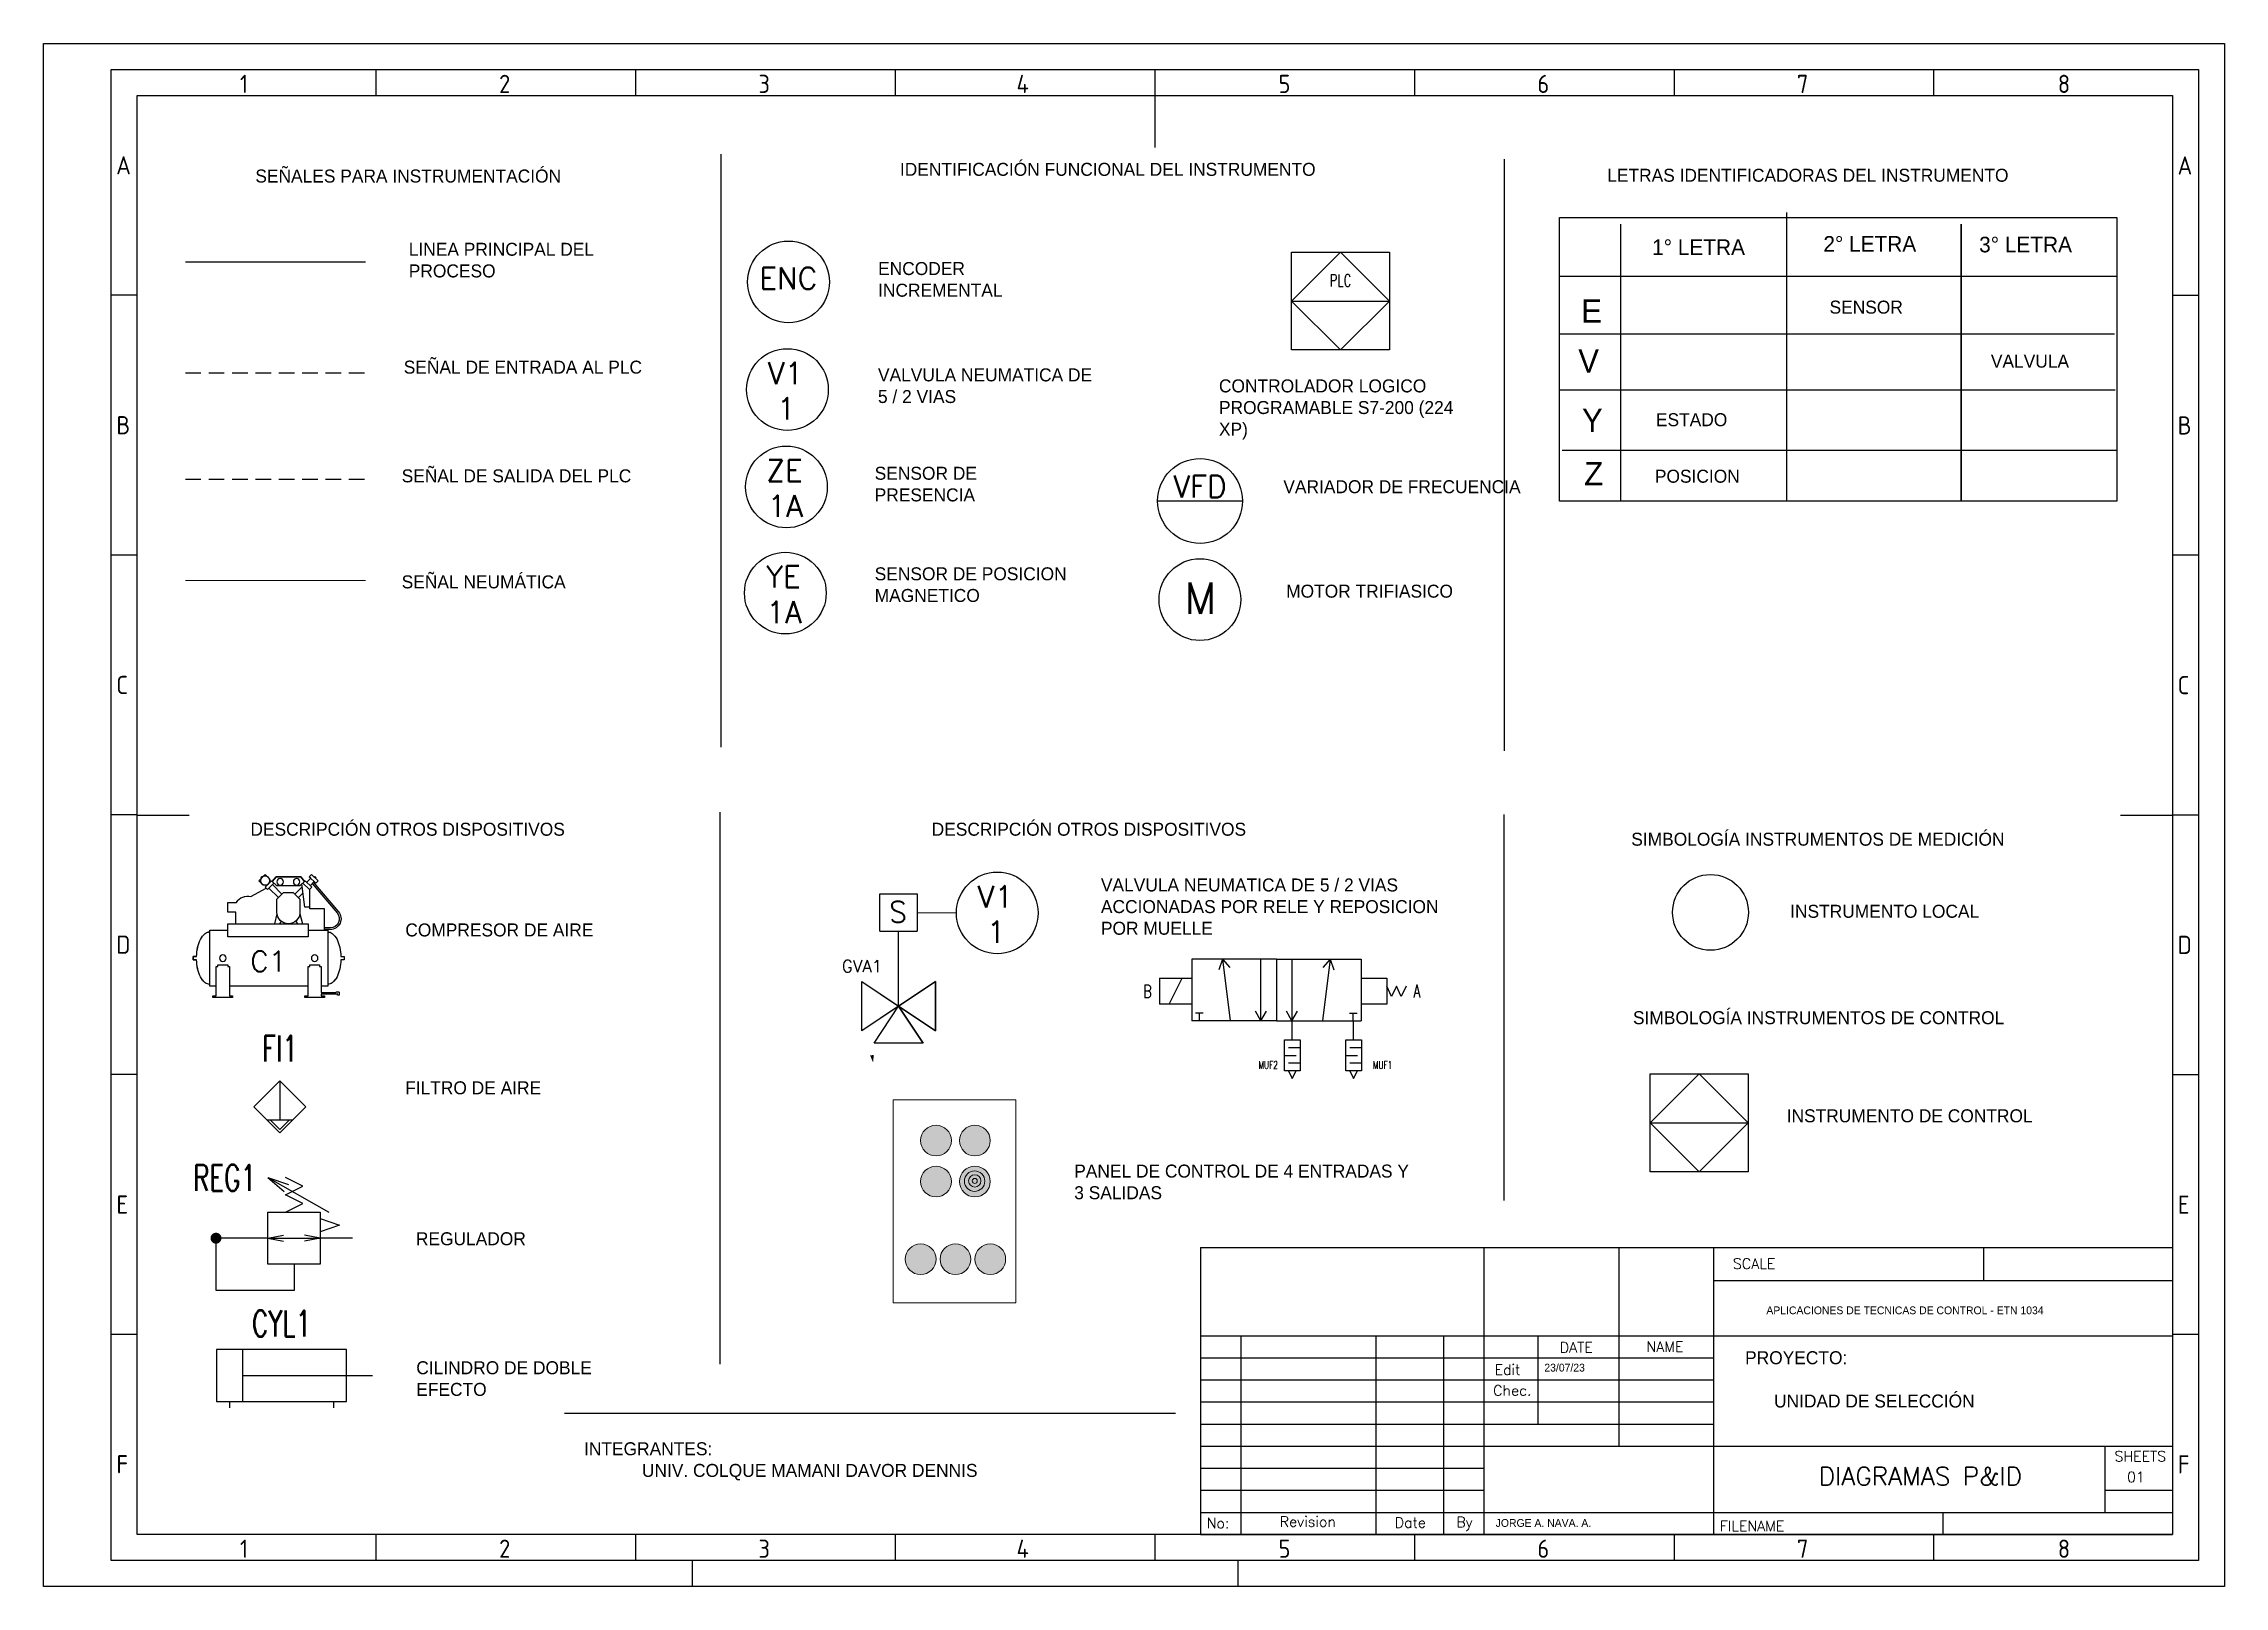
# Model space of a CAD drawing. Header units: millimetres. Extents: x 0 to 420, y 0 to 297.
import ezdxf
from ezdxf.enums import TextEntityAlignment as Align

# ---------------------------------------------------------------- set-up
doc = ezdxf.new("R2010")
doc.units = ezdxf.units.MM
doc.header["$LTSCALE"] = 6
doc.linetypes.add('DASHED', pattern=[0.75, 0.5, -0.25])
for name, color, linetype in [('025', 1, 'Continuous'), ('035', 5, 'Continuous'), ('07', 7, 'Continuous'), ('MISC', 7, 'Continuous'), ('RED_2.5mm^2', 1, 'Continuous'), ('SEÑAL ELECTRICA', 3, 'DASHED'), ('SEÑAL NEUMATICA', 5, 'Pneumatic Binary'), ('SYMS', 7, 'Continuous'), ('TAGS', 7, 'Continuous'), ('TERMS', 4, 'Continuous')]:
    doc.layers.add(name, color=color, linetype=linetype)
doc.layers.add('LINEA PRINCIPAL', color=7, linetype='Continuous', lineweight=30)
doc.layers.add('SEÑAL ELECTRICA OUT', color=1, linetype='DASHED', lineweight=0)
doc.styles.add('ISO Proportional', font='isocp.shx')
doc.styles.add('WD', font='romans.shx')
doc.linetypes.add('Pneumatic Binary', pattern='A,0.25,[130,ltypeshp.shx,S=0.1,R=-45,X=0,Y=0],0.04,[130,ltypeshp.shx,S=0.1,R=55,X=0,Y=0],0.04,[130,ltypeshp.shx,S=0.1,R=-45,X=0,Y=0],1', length=1.33)

msp = doc.modelspace()

# ---------------------------------------------------------------- texts
at = {"color": 1, "char_height": 2.5, "attachment_point": 1}
for s, insert in [('SEÑALES PARA INSTRUMENTACIÓN', (40.78, 272.76)), ('IDENTIFICACIÓN FUNCIONAL DEL INSTRUMENTO', (164.92, 274.05)), ('LETRAS IDENTIFICADORAS DEL INSTRUMENTO', (301.15, 272.91)), ('DESCRIPCIÓN OTROS DISPOSITIVOS', (39.83, 147.01)), ('DESCRIPCIÓN OTROS DISPOSITIVOS', (171.03, 147.01)), ('SIMBOLOGÍA INSTRUMENTOS DE MEDICIÓN ', (305.77, 145.09)), ('SIMBOLOGÍA INSTRUMENTOS DE CONTROL', (306.1, 110.73))]:
    msp.add_mtext_dynamic_manual_height_columns(s, width=147.8517, gutter_width=12.5, heights=[0], dxfattribs=dict(at, insert=insert))
at = {"attachment_point": 1}
for s, width, gutter_width, heights, insert, char_height in [('LINEA PRINCIPAL DEL PROCESO', 48.9518, 12.5, [0], (70.33, 258.66), 2.5), ('ENCODER INCREMENTAL', 34.1844, 12.5, [12.29], (160.72, 254.95), 2.5), ('E', 8.6865, 12.5, [0], (296.14, 247.79), 4.5), ('SENSOR', 32.8535, 12.5, [0], (343.96, 247.52), 2.5), ('SEÑAL DE ENTRADA AL PLC', 73.4568, 12.5, [0], (69.36, 235.97), 2.5), ('V', 8.6865, 12.5, [0], (295.55, 238.18), 4.5), ('VALVULA', 32.8535, 12.5, [0], (375.03, 237.12), 2.5), ('\\A1;VALVULA NEUMATICA DE 5 / 2 VIAS', 43.7312, 12.5, [9.72], (160.69, 234.48), 2.5), ('CONTROLADOR LOGICO PROGRAMABLE S7-200 (224 XP)', 49.138, 0, [13.81], (226.36, 232.36), 2.5), ('Y', 8.6865, 12.5, [0], (296.27, 226.74), 4.5), ('ESTADO', 32.8535, 12.5, [0], (310.52, 225.85), 2.5), ('SEÑAL DE SALIDA DEL PLC', 73.4568, 12.5, [0], (68.96, 215.04), 2.5), ('SENSOR DE PRESENCIA', 36.4904, 0, [8.49], (160.06, 215.54), 2.5), ('Z', 8.6865, 12.5, [0], (296.69, 216.46), 4.5), ('POSICION', 32.8535, 12.5, [0], (310.32, 214.97), 2.5), ('VARIADOR DE FRECUENCIA', 47.5145, 12.5, [0], (238.76, 212.95), 2.5), ('SEÑAL NEUMÁTICA', 52.7498, 12.5, [11.73], (68.96, 194.63), 2.5), ('SENSOR DE POSICION MAGNETICO', 47.5145, 12.5, [0], (160.06, 196.18), 2.5), ('MOTOR TRIFIASICO', 47.5145, 12.5, [0], (239.3, 192.84), 2.5), ('VALVULA NEUMATICA DE 5 / 2 VIAS ACCIONADAS POR RELE Y REPOSICION POR MUELLE', 65.7615, 12.5, [0], (203.63, 136.28), 2.5), ('INSTRUMENTO LOCAL', 41.3982, 12.5, [0], (336.37, 131.21), 2.5), ('COMPRESOR DE AIRE', 51.0099, 12.5, [10.49], (69.66, 127.62), 2.5), ('FILTRO DE AIRE', 78.9957, 12.5, [0], (69.63, 97.23), 2.5), ('INSTRUMENTO DE CONTROL', 78.9957, 12.5, [0], (335.71, 91.84), 2.5), ('PANEL DE CONTROL DE 4 ENTRADAS Y 3 SALIDAS', 65.7615, 12.5, [0], (198.49, 81.2), 2.5), ('REGULADOR ', 65.7615, 12.5, [0], (71.7, 68.17), 2.5), ('APLICACIONES DE TECNICAS DE CONTROL - ETN 1034', 71.879, 12.5, [0], (331.79, 53.89), 1.5), ('CILINDRO DE DOBLE EFECTO', 42.9317, 12.5, [8.61], (71.77, 43.34), 2.5), ('23/07/23', 13.0311, 12.5, [0], (289.03, 42.86), 1.5), ('PROYECTO:\\P\\P      UNIDAD DE SELECCIÓN', 81.7247, 12.5, [16.59], (327.69, 45.27), 2.5), ('INTEGRANTES:\\P            UNIV. COLQUE MAMANI DAVOR DENNIS', 158.606, 12.5, [21.12], (104.08, 27.74), 2.5), ('JORGE A. NAVA. A.', 27.914, 12.5, [2.3], (279.66, 12.96), 1.5)]:
    msp.add_mtext_dynamic_manual_height_columns(s, width=width, gutter_width=gutter_width, heights=heights, dxfattribs=dict(at, insert=insert, char_height=char_height))
at = {"color": 5, "char_height": 3, "attachment_point": 1}
for s, insert in [('1° LETRA', (309.79, 259.32)), ('2° LETRA', (342.77, 259.95)), ('3° LETRA', (372.77, 259.82))]:
    msp.add_mtext_dynamic_manual_height_columns(s, width=26.4939, gutter_width=12.5, heights=[0], dxfattribs=dict(at, insert=insert))

# ---------------------------------------------------------------- blocks, each defined once
blk = doc.blocks.new('IEC_border_a3')
at = {"layer": '035'}
for p, q in [((64, 292), (64, 287)), ((114, 292), (114, 287)), ((164, 292), (164, 287)), ((214, 292), (214, 287)), ((264, 292), (264, 287)), ((314, 292), (314, 287)), ((364, 292), (364, 287)), ((17.97, 248.58), (12.98, 248.58)), ((414.97, 248.54), (409.98, 248.54)), ((17.98, 198.54), (13, 198.54)), ((414.98, 198.5), (410, 198.5)), ((17.98, 148.54), (13, 148.54)), ((414.98, 148.5), (410, 148.5)), ((17.98, 98.54), (13, 98.54)), ((414.98, 98.5), (410, 98.5)), ((18, 48.5), (13.02, 48.5)), ((415, 48.46), (410.02, 48.46)), ((64, 10), (64, 5)), ((114, 10), (114, 5)), ((164, 10), (164, 5)), ((214, 10), (214, 5)), ((264, 10), (264, 5)), ((314, 10), (314, 5)), ((364, 10), (364, 5)), ((125, 0), (125, 5)), ((230, 5), (230, 0))]:
    blk.add_line(p, q, dxfattribs=at)
for points in [[(0, 297), (420, 297), (420, 0), (0, 0)], [(18, 287), (410, 287), (410, 10), (18, 10)]]:
    blk.add_lwpolyline(points, close=True, dxfattribs=at)
at = {"layer": '07'}
for p, q in [((214, 287), (214, 277)), ((18, 148.5), (28, 148.5)), ((400, 148.5), (410, 148.5))]:
    blk.add_line(p, q, dxfattribs=at)
blk.add_lwpolyline([(13, 292), (415, 292), (415, 5), (13, 5)], close=True, dxfattribs=at)
at = {"layer": '035', "style": 'ISO Proportional'}
for s, p in [('1', (37.81, 287.5)), ('2', (87.73, 287.5)), ('3', (137.68, 287.5)), ('4', (187.38, 287.5)), ('5', (237.84, 287.5)), ('6', (287.69, 287.5)), ('7', (337.67, 287.5)), ('8', (387.92, 287.5)), ('A', (13.98, 271.83)), ('A', (410.98, 271.79)), ('B', (14, 221.79)), ('B', (411, 221.75)), ('C', (14, 171.79)), ('C', (411, 171.75)), ('D', (14, 121.79)), ('D', (411, 121.75)), ('E', (14.02, 71.75)), ('E', (411.02, 71.72)), ('F', (14.02, 21.75)), ('F', (411.02, 21.72)), ('1', (37.81, 5.5)), ('2', (87.73, 5.5)), ('3', (137.68, 5.5)), ('4', (187.38, 5.5)), ('5', (237.84, 5.5)), ('6', (287.69, 5.5)), ('7', (337.67, 5.5)), ('8', (387.92, 5.5))]:
    blk.add_text(s, height=3.5, dxfattribs=at).set_placement(p)
blk = doc.blocks.new('IEC_tblock_a3')
at = {"layer": '035'}
for p, q in [((-106.6, 55.25), (-106.6, 17)), ((-36.4, 55.25), (-36.4, 48.88)), ((-88.4, 48.88), (0, 48.88)), ((-179.4, 38.25), (-179.4, 0)), ((-153.4, 38.25), (-153.4, 0)), ((-140.4, 38.25), (-140.4, 0)), ((-122.2, 38.25), (-122.2, 21.25)), ((-187.2, 34), (-88.4, 34)), ((-187.2, 29.75), (-88.4, 29.75)), ((-187.2, 25.5), (-88.4, 25.5)), ((-187.2, 21.25), (-88.4, 21.25)), ((-187.2, 17), (-132.6, 17)), ((-187.2, 12.75), (-132.6, 12.75)), ((-187.2, 8.5), (-132.6, 8.5)), ((-13, 8.5), (0, 8.5)), ((-187.2, 4.25), (0, 4.25)), ((-44.2, 4.25), (-44.2, 0))]:
    blk.add_line(p, q, dxfattribs=at)
at = {"layer": '07'}
for p, q in [((-187.2, 55.25), (-187.2, 0)), ((-187.2, 55.25), (0, 55.25)), ((-132.6, 55.25), (-132.6, 0)), ((-88.4, 55.25), (-88.4, 0)), ((0, 55.25), (0, 0)), ((-187.2, 38.25), (0, 38.25)), ((-132.6, 17), (0, 17)), ((-13, 17), (-13, 4.25)), ((-187.2, 0), (0, 0))]:
    blk.add_line(p, q, dxfattribs=at)
at = {"style": 'WD'}
for tag, p in [('SCALE', (-69.88, 51.07)), ('SH', (-8.74, 10.06)), ('FILENAME', (-68.15, 0.8))]:
    blk.add_attdef(tag, p, '', height=2, dxfattribs=at)
for tag, height, p in [('PROJDESC', 5, (-45.9, 29.2)), ('EDDATE', 2, (-114.97, 30.8)), ('EDBY', 2, (-98.02, 30.86)), ('CKDATE', 2, (-114.85, 26.58)), ('CKBY', 2, (-97.88, 26.3)), ('DWGDESC', 5, (-44.85, 19.72)), ('DWGNO', 3.5, (-48.54, 9.46))]:
    blk.add_attdef(tag, text='', height=height, dxfattribs=at).set_placement(p, align=Align.CENTER)
at = {"style": 'WD', "flags": 1}
blk.add_attdef('WD_TB', (-120.95, 11.91), '', height=2, dxfattribs=at)
at = {"layer": '025', "style": 'WD'}
for s, p in [('SCALE', (-80.57, 51.13)), ('NAME', (-97.74, 35.14)), ('No:', (-183.81, 1.19)), ('Revision', (-166.53, 1.47)), ('Date', (-146.79, 1.28)), ('By', (-136.33, 1.37))]:
    blk.add_text(s, height=2, dxfattribs=at).set_placement(p, align=Align.CENTER)
for s, p in [('DATE', (-118, 35)), ('Edit', (-130.55, 30.72)), ('Chec.', (-130.82, 26.72)), ('SHEETS', (-11.17, 14.05)), ('FILENAME', (-87.18, 0.61))]:
    blk.add_text(s, height=2, dxfattribs=at).set_placement(p)
blk = doc.blocks.new('HIN1_FIELD_MOUNT')
at = {"ltscale": 3.2258}
blk.add_circle((0, 0), 0.5, dxfattribs=at)
at = {"style": 'WD', "width": 0.7}
for tag, height, p in [('INST', 0.125, (-0.454, 0.471)), ('LOC', 0.125, (-0.454, 0.309)), ('TERM01', 0.0625, (-0.524, 0.018))]:
    blk.add_attdef(tag, text='', height=height, dxfattribs=at).set_placement(p, align=Align.RIGHT)
for tag, p, height in [('TERM04', (0.021, 0.531), 0.0625), ('X2TERM04', (0, 0.5), 0.005), ('X4TERM01', (-0.5, 0), 0.005), ('X1TERM03', (0.5, 0), 0.005), ('TERM03', (0.522, 0.018), 0.0625), ('RATING1', (0.513, -0.159), 0.125), ('DESC1', (0.513, -0.318), 0.125), ('X8TERM02', (0, -0.5), 0.005), ('TERM02', (0.023, -0.581), 0.0625), ('DESC2', (0.513, -0.508), 0.125), ('WDTAGALT', (0.513, -0.863), 0.125), ('DESC3', (0.513, -0.688), 0.125)]:
    blk.add_attdef(tag, p, '', height=height, dxfattribs=at)
for tag, p in [('TAG1_PART1', (0, 0.147)), ('TAG1_PART2', (0, -0.26))]:
    blk.add_attdef(tag, text='', height=0.125, dxfattribs=at).set_placement(p, align=Align.CENTER)
blk.add_attdef('XREF', text='', height=0.0625, rotation=0.0625, dxfattribs=at).set_placement((0.546, 0.412), align=Align.TOP_CENTER)
at = {"style": 'WD', "width": 0.7, "flags": 1}
for tag, p in [('WDTYPE', (-0.535, -0.17)), ('CAT', (-0.546, -0.253)), ('FAMILY', (-0.537, -0.223)), ('MFG', (-0.544, -0.28)), ('ASSYCODE', (-0.525, -0.306))]:
    blk.add_attdef(tag, text='', height=0.01, dxfattribs=at).set_placement(p, align=Align.CENTER)
blk = doc.blocks.new('HIN1_INFRONT_MAIN_PLC')
for p, q in [((-0.5, -0.5), (-0.5, 0.5)), ((-0.5, 0.5), (0.5, 0.5)), ((0.5, 0.5), (0.5, -0.5)), ((0.5, -0.5), (-0.5, -0.5))]:
    blk.add_line(p, q)
at = {"ltscale": 0.127}
blk.add_line((-0.5, 0), (0.5, 0), dxfattribs=at)
at = {"ltscale": 25.4, "flags": 128}
blk.add_lwpolyline([(0, 0.5), (-0.5, 0), (0, -0.5), (0.5, 0)], close=True, dxfattribs=at)
at = {"ltscale": 3.2258, "flags": 128}
blk.add_lwpolyline([(0, 0.5), (-0.5, 0), (0, -0.5), (0.5, 0)], close=True, dxfattribs=at)
blk.add_lwpolyline([(0, 0.5), (-0.5, 0), (0, -0.5), (0.5, 0)], close=True, dxfattribs=at)
at = {"style": 'WD', "width": 0.7}
for tag, height, p in [('INST', 0.125, (-0.582, 0.416)), ('LOC', 0.125, (-0.582, 0.254)), ('TERM01', 0.0625, (-0.524, 0.018))]:
    blk.add_attdef(tag, text='', height=height, dxfattribs=at).set_placement(p, align=Align.RIGHT)
for tag, p, height in [('X2TERM04', (0, 0.5), 0.005), ('TERM04', (0.021, 0.531), 0.0625), ('X4TERM01', (-0.5, 0), 0.005), ('X1TERM03', (0.5, 0), 0.005), ('TERM03', (0.522, 0.018), 0.0625), ('RATING1', (0.548, -0.168), 0.125), ('DESC1', (0.548, -0.327), 0.125), ('DESC2', (0.548, -0.517), 0.125), ('X8TERM02', (0, -0.5), 0.005), ('TERM02', (0.023, -0.581), 0.0625), ('DESC3', (0.548, -0.697), 0.125), ('WDTAGALT', (0.548, -0.872), 0.125)]:
    blk.add_attdef(tag, p, '', height=height, dxfattribs=at)
for tag, p in [('TAG1_PART1', (0, 0.147)), ('TAG1_PART2', (0, -0.26))]:
    blk.add_attdef(tag, text='', height=0.125, dxfattribs=at).set_placement(p, align=Align.CENTER)
blk.add_attdef('XREF', text='', height=0.0625, rotation=0.0625, dxfattribs=at).set_placement((0.63, 0.377), align=Align.TOP_CENTER)
at = {"style": 'WD', "width": 0.7, "flags": 1}
for tag, p in [('WDTYPE', (-0.577, -0.17)), ('FAMILY', (-0.579, -0.223)), ('CAT', (-0.587, -0.253)), ('MFG', (-0.586, -0.28)), ('ASSYCODE', (-0.566, -0.306))]:
    blk.add_attdef(tag, text='', height=0.01, dxfattribs=at).set_placement(p, align=Align.CENTER)
blk = doc.blocks.new('VC1_AIR_COMPRESSOR')
at = {"ltscale": 3.2258}
for p, q in [((0.532, -0.313), (-0.531, -0.313)), ((-0.531, -0.313), (-0.531, -0.656)), ((-0.031, -0.063), (-0.031, 0)), ((-0.031, 0), (0.032, 0)), ((0.032, 0), (0.032, -0.063)), ((0.532, -0.438), (0.532, -0.313)), ((0.751, -0.375), (0.719, -0.375)), ((0.719, -0.375), (0.719, -0.438)), ((0.751, -0.75), (0.751, -0.375)), ((-0.874, -0.656), (-1.062, -0.656)), ((-1.062, -0.656), (-1.062, -0.822)), ((-0.874, -0.813), (-0.874, -0.656)), ((-0.656, -0.813), (-0.874, -0.813)), ((-0.406, -0.656), (-0.656, -0.656)), ((-0.656, -0.656), (-0.656, -2.188)), ((-0.406, -2.188), (-0.406, -0.656)), ((0.157, -0.469), (0.126, -0.469)), ((0.126, -0.469), (0.126, -0.656)), ((0.126, -0.656), (0.157, -0.656)), ((0.719, -0.438), (0.157, -0.438)), ((0.157, -0.438), (0.157, -0.469)), ((0.157, -0.656), (0.157, -0.688)), ((0.157, -0.688), (0.719, -0.688)), ((0.532, -2.188), (0.532, -0.688)), ((0.719, -0.688), (0.719, -0.75)), ((0.719, -0.75), (0.751, -0.75)), ((-1.172, -1.098), (-1.333, -1.388)), ((-1.553, -1.328), (-1.596, -1.371)), ((-1.596, -1.371), (-1.551, -1.415)), ((-1.534, -1.287), (-1.556, -1.309)), ((-1.556, -1.309), (-1.545, -1.32)), ((-1.551, -1.415), (-1.55, -1.414)), ((-1.546, -1.578), (-1.46, -1.506)), ((-1.546, -2.047), (-1.546, -1.578)), ((-1.523, -1.298), (-1.534, -1.287)), ((-1.473, -1.248), (-1.516, -1.291)), ((-1.474, -1.492), (-1.351, -1.369)), ((-1.374, -1.592), (-1.474, -1.492)), ((-1.428, -1.292), (-1.473, -1.248)), ((-1.446, -1.464), (-1.455, -1.454)), ((-1.43, -1.293), (-1.428, -1.292)), ((-1.307, -1.413), (-1.43, -1.536)), ((-1.22, -1.689), (-1.402, -1.508)), ((-1.379, -1.397), (-1.389, -1.388)), ((-1.374, -2.033), (-1.374, -1.592)), ((-1.351, -1.369), (-1.307, -1.413)), ((-1.154, -1.623), (-1.335, -1.442)), ((-1.124, -1.594), (-1.249, -1.719)), ((-0.874, -1.594), (-1.124, -1.594)), ((-0.843, -1.594), (-0.656, -1.547)), ((-0.703, -1.672), (-0.656, -1.641)), ((-1.46, -2.119), (-1.546, -2.047)), ((-1.474, -2.133), (-1.374, -2.033)), ((-0.968, -2.125), (-1.412, -2.071)), ((-1.22, -1.936), (-1.361, -2.077)), ((-1.249, -1.719), (-1.249, -1.906)), ((-1.249, -1.906), (-1.124, -2.031)), ((-1.154, -2.002), (-1.243, -2.091)), ((-1.124, -2.031), (-0.874, -2.031)), ((-0.843, -2.031), (-0.656, -2.078)), ((-0.703, -1.953), (-0.656, -1.984)), ((-1.596, -2.255), (-1.551, -2.21)), ((-1.473, -2.377), (-1.596, -2.255)), ((-1.556, -2.316), (-1.545, -2.305)), ((-1.534, -2.338), (-1.556, -2.316)), ((-1.551, -2.21), (-1.428, -2.333)), ((-1.523, -2.327), (-1.534, -2.338)), ((-1.446, -2.161), (-1.523, -2.239)), ((-1.351, -2.256), (-1.474, -2.133)), ((-1.428, -2.333), (-1.473, -2.377)), ((-1.379, -2.228), (-1.457, -2.305)), ((-1.442, -2.29), (-0.883, -2.766)), ((-1.43, -2.089), (-1.307, -2.212)), ((-1.42, -2.268), (-0.862, -2.742)), ((-1.307, -2.212), (-1.351, -2.256)), ((-1.307, -2.212), (-0.968, -2.212)), ((-0.968, -2.219), (-0.968, -2.125)), ((-0.937, -2.219), (-0.968, -2.219)), ((-0.937, -2.5), (-0.937, -2.219)), ((-0.656, -2.188), (-0.406, -2.188)), ((-0.531, -2.188), (-0.531, -2.563)), ((0.157, -2.219), (0.126, -2.219)), ((0.126, -2.219), (0.126, -2.406)), ((0.126, -2.406), (0.157, -2.406)), ((0.719, -2.188), (0.157, -2.188)), ((0.157, -2.188), (0.157, -2.219)), ((0.157, -2.406), (0.157, -2.438)), ((0.157, -2.438), (0.657, -2.438)), ((0.532, -2.563), (0.532, -2.438)), ((0.657, -2.438), (0.657, -2.719)), ((0.688, -2.734), (0.688, -2.438)), ((0.688, -2.438), (0.719, -2.438)), ((0.751, -2.125), (0.719, -2.125)), ((0.719, -2.125), (0.719, -2.188)), ((0.719, -2.438), (0.719, -2.5)), ((-0.531, -2.5), (-0.937, -2.5)), ((-0.575, -2.609), (-0.575, -2.5)), ((-0.544, -2.609), (-0.544, -2.5)), ((-0.531, -2.563), (0.532, -2.563)), ((-0.031, -2.812), (-0.031, -2.875)), ((-0.031, -2.875), (0.032, -2.875)), ((0.032, -2.875), (0.032, -2.812)), ((0.657, -2.781), (0.704, -2.781)), ((0.672, -2.75), (0.688, -2.734)), ((0.704, -2.75), (0.672, -2.75)), ((0.704, -2.781), (0.704, -2.75)), ((0.719, -2.5), (0.751, -2.5))]:
    blk.add_line(p, q, dxfattribs=at)
at = {"ltscale": 25.4, "flags": 128}
blk.add_lwpolyline([(-0.202, -0.083, 0.064948), (-0.353, -0.136, 0.104203), (-0.469, -0.228, 0.174705), (-0.499, -0.313), (-0.531, -0.313), (-0.531, -0.656), (-0.656, -0.656), (-0.656, -0.813), (-0.874, -0.813), (-0.874, -0.656), (-1.062, -0.656), (-1.062, -0.822, 0.339438), (-1.172, -1.098), (-1.333, -1.388), (-1.351, -1.369), (-1.379, -1.397), (-1.389, -1.388, 0.324447), (-1.43, -1.293), (-1.428, -1.292), (-1.473, -1.248), (-1.523, -1.298), (-1.534, -1.287), (-1.556, -1.309), (-1.545, -1.32), (-1.596, -1.371), (-1.551, -1.415), (-1.55, -1.414, 0.324447), (-1.455, -1.454), (-1.446, -1.464), (-1.474, -1.492), (-1.46, -1.506), (-1.546, -1.578), (-1.546, -2.047), (-1.46, -2.119), (-1.474, -2.133), (-1.446, -2.161), (-1.523, -2.239), (-1.551, -2.21), (-1.596, -2.255), (-1.545, -2.305), (-1.556, -2.316), (-1.534, -2.338), (-1.523, -2.327), (-1.473, -2.377), (-1.428, -2.333), (-1.457, -2.305), (-1.442, -2.29), (-0.883, -2.766, 0.639378), (-0.544, -2.609), (-0.544, -2.5), (-0.531, -2.5), (-0.531, -2.563), (-0.499, -2.563, 0.174705), (-0.469, -2.647, 0.104203), (-0.353, -2.739, 0.064948), (-0.202, -2.792, 0.043245), (-0.031, -2.812), (-0.031, -2.875), (0.032, -2.875), (0.032, -2.812, 0.043245), (0.203, -2.792, 0.064948), (0.354, -2.739, 0.104203), (0.47, -2.647, 0.174705), (0.501, -2.563), (0.532, -2.563), (0.532, -2.438), (0.657, -2.438), (0.657, -2.719, 0.168649), (0.651, -2.721, 0.105215), (0.645, -2.728, 0.067398), (0.642, -2.737, 0.053549), (0.64, -2.75, 0.053549), (0.642, -2.763, 0.067398), (0.645, -2.772, 0.105215), (0.651, -2.779, 0.168649), (0.657, -2.781), (0.704, -2.781), (0.704, -2.75), (0.672, -2.75), (0.688, -2.734), (0.688, -2.438), (0.719, -2.438), (0.719, -2.5), (0.751, -2.5), (0.751, -2.125), (0.719, -2.125), (0.719, -2.188), (0.532, -2.188), (0.532, -0.688), (0.719, -0.688), (0.719, -0.75), (0.751, -0.75), (0.751, -0.375), (0.719, -0.375), (0.719, -0.438), (0.532, -0.438), (0.532, -0.313), (0.501, -0.313, 0.174705), (0.47, -0.228, 0.104203), (0.354, -0.136, 0.064948), (0.203, -0.083, 0.043245), (0.032, -0.063), (0.032, 0), (-0.031, 0), (-0.031, -0.063, 0.043245)], format="xyb", close=True, dxfattribs=at)
at = {"ltscale": 3.2258}
for centre, radius in [((0.001, -0.563), 0.0625), ((-1.475, -1.368), 0.0879), ((-1.453, -1.656), 0.0625), ((-1.453, -1.969), 0.0625), ((0.001, -2.313), 0.0625)]:
    blk.add_circle(centre, radius, dxfattribs=at)
for centre, radius, start, end in [((-0.367, -0.313), 0.133, 140.3607, 180), ((-0.192, -0.457), 0.359, 116.5651, 140.3607), ((-0.076, -0.69), 0.619, 101.7009, 116.5651), ((0.001, -1.06), 0.997, 91.796, 101.7009), ((0.001, -1.06), 0.997, 78.2991, 88.204), ((0.077, -0.69), 0.619, 63.4349, 78.2991), ((0.194, -0.457), 0.359, 39.6393, 63.4349), ((0.368, -0.313), 0.133, 0, 39.6393), ((-0.937, -1.031), 0.244, 120.807, 195.8036), ((-0.874, -1.813), 0.219, 270, 90), ((-0.749, -2.609), 0.206, 229.6241, 0), ((-0.749, -2.609), 0.174, 229.6241, 360), ((-0.367, -2.563), 0.133, 180, 219.6393), ((-0.192, -2.418), 0.359, 219.6393, 243.4349), ((-0.076, -2.185), 0.619, 243.4349, 258.2991), ((0.001, -1.815), 0.997, 258.2991, 268.204), ((0.001, -1.815), 0.997, 271.796, 281.7009), ((0.077, -2.185), 0.619, 281.7009, 296.5651), ((0.194, -2.418), 0.359, 296.5651, 320.3607), ((0.368, -2.563), 0.133, 320.3607, 0), ((0.7, -2.75), 0.0594, 167.7393, 180), ((0.7, -2.75), 0.0594, 180, 192.2607), ((0.679, -2.745), 0.0376, 152.3162, 167.7393), ((0.679, -2.755), 0.0376, 192.2607, 207.6838), ((0.665, -2.738), 0.0225, 128.2912, 152.3162), ((0.665, -2.762), 0.0225, 207.6838, 231.7088), ((0.657, -2.728), 0.00906, 90, 128.2912), ((0.657, -2.772), 0.00906, 231.7088, 270)]:
    blk.add_arc(centre, radius, start, end, dxfattribs=at)
at = {"style": 'WD'}
for tag, p, height in [('X2TERM02', (0, 0), 0.005), ('TERM02', (0.005, 0.003), 0.0625), ('RATING1', (0.639, -1.128), 0.125), ('DESC1', (0.639, -1.344), 0.125), ('DESC2', (0.639, -1.528), 0.125), ('DESC3', (0.639, -1.718), 0.125), ('WDTAGALT', (0.657, -1.903), 0.125), ('X8TERM01', (0.001, -2.875), 0.005), ('TERM01', (0.006, -2.946), 0.0625)]:
    blk.add_attdef(tag, p, '', height=height, dxfattribs=at)
blk.add_attdef('XREF', (0.599, -0.224), '', height=0.0625, rotation=0.0625, dxfattribs=at)
for tag, p in [('INST', (0.078, -1.3)), ('TAG1', (0.072, -1.67)), ('LOC', (0.054, -1.461))]:
    blk.add_attdef(tag, text='', height=0.125, dxfattribs=at).set_placement(p, align=Align.CENTER)
at = {"style": 'WD', "flags": 1}
for tag, p in [('FAMILY', (0.396, -2.039)), ('CAT', (0.393, -2.07)), ('WDTYPE', (0.262, -2.143)), ('MFG', (0.395, -2.106)), ('ASSYCODE', (0.423, -2.141))]:
    blk.add_attdef(tag, text='', height=0.01, dxfattribs=at).set_placement(p, align=Align.CENTER)
blk = doc.blocks.new('HFL1_AIR_FILT')
for p, q in [((0.125, 0.125), (0, 0)), ((0.25, 0), (0.125, 0.125)), ((0, 0), (0.125, -0.125)), ((0.062, -0.063), (0.188, -0.063)), ((0.078, -0.063), (0.125, -0.109)), ((0.125, -0.125), (0.25, 0)), ((0.125, -0.109), (0.172, -0.063))]:
    blk.add_line(p, q)
at = {"linetype": 'DASHED'}
blk.add_line((0.125, 0.125), (0.125, -0.063), dxfattribs=at)
at = {"style": 'WD', "width": 0.7}
for tag, p in [('INST', (0.119, 0.531)), ('LOC', (0.119, 0.375)), ('TAG1', (0.125, 0.219)), ('DESC1', (0.125, -0.312)), ('DESC2', (0.14, -0.469)), ('DESC3', (0.14, -0.625)), ('WDTAGALT', (0.14, -0.781))]:
    blk.add_attdef(tag, text='', height=0.125, dxfattribs=at).set_placement(p, align=Align.CENTER)
blk.add_attdef('TERM01', text='', height=0.0625, dxfattribs=at).set_placement((0, 0.031), align=Align.RIGHT)
at = {"style": 'WD'}
for tag, p, height, flags in [('X4TERM01', (0, 0), 0.005, 1), ('WDTYPE', (0.062, 0.062), 0.01, 1), ('WDBLKNAM', (0.124, 0.062), 0.01, 9), ('FAMILY', (0.125, 0.031), 0.01, 9), ('X1TERM02', (0.25, 0), 0.005, 1)]:
    blk.add_attdef(tag, p, '', height=height, dxfattribs=dict(at, flags=flags))
at = {"style": 'WD', "width": 0.7}
for tag, p, height in [('TERM02', (0.25, 0.031), 0.0625), ('RATING1', (0.281, -0.156), 0.125)]:
    blk.add_attdef(tag, p, '', height=height, dxfattribs=at)
at = {"style": 'WD'}
blk.add_attdef('XREF', text='', height=0.0625, dxfattribs=at).set_placement((0, -0.125), align=Align.RIGHT)
at = {"linetype": 'Continuous', "style": 'WD', "flags": 9}
for tag, p in [('ASSYCODE', (0.15, -0.05)), ('MFG', (0.148, -0.032)), ('CAT', (0.15, -0.013))]:
    blk.add_attdef(tag, text='', height=0.01, dxfattribs=at).set_placement(p, align=Align.CENTER)
blk = doc.blocks.new('HVL1_AIR_PRESS_REG')
for p, q in [((0.239, 0.251), (0.323, 0.292)), ((0.323, 0.209), (0.239, 0.251)), ((0.407, 0.292), (0.308, 0.259)), ((0.407, 0.292), (0.328, 0.224)), ((0.407, 0.125), (0.156, 0.125)), ((0.156, 0.125), (0.156, -0.125)), ((0.239, 0.167), (0.323, 0.209)), ((0.323, 0.125), (0.239, 0.167)), ((0.407, -0.125), (0.407, 0.125)), ((0, 0), (0.167, 0)), ((0.156, 0.094), (0.062, 0.062)), ((0.062, 0.062), (0.156, 0.031)), ((0.156, 0.102), (0.156, 0.018)), ((0.156, 0), (0.231, 0.015)), ((0.156, 0), (0.231, -0.015)), ((0.407, 0), (0.332, 0.015)), ((0.407, 0), (0.332, -0.015)), ((0.406, 0), (0.657, 0)), ((0.156, -0.125), (0.407, -0.125))]:
    blk.add_line(p, q)
at = {"linetype": 'DASHED'}
for p, q in [((0.657, -0.251), (0.657, 0)), ((0.281, -0.125), (0.281, -0.251)), ((0.281, -0.251), (0.657, -0.251))]:
    blk.add_line(p, q, dxfattribs=at)
for points in [[(0.407, 0.292), (0.114, 0.125), (0.114, 0.125)], [(0.407, 0), (0.156, 0), (0.156, 0)]]:
    blk.add_lwpolyline(points)
at = {"const_width": 0.0267}
blk.add_lwpolyline([(0.644, 0, 1), (0.67, 0, 1)], format="xyb", close=True, dxfattribs=at)
at = {"style": 'WD', "width": 0.7}
for tag, p, height in [('DESC1', (0.5, 0.656), 0.125), ('DESC2', (0.5, 0.5), 0.125), ('DESC3', (0.5, 0.344), 0.125), ('WDTAGALT', (0.5, 0.188), 0.125), ('TERM02', (0.656, 0.031), 0.0625)]:
    blk.add_attdef(tag, p, '', height=height, dxfattribs=at)
for tag, height, p in [('INST', 0.125, (0.094, 0.531)), ('LOC', 0.125, (0.094, 0.375)), ('TAG1', 0.125, (0.094, 0.219)), ('TERM01', 0.0625, (0.031, 0.031)), ('RATING1', 0.125, (0.156, -0.312))]:
    blk.add_attdef(tag, text='', height=height, dxfattribs=at).set_placement(p, align=Align.RIGHT)
at = {"style": 'WD'}
for tag, p, height, flags in [('X4TERM01', (0, 0), 0.005, 1), ('WDTYPE', (0.062, 0.062), 0.01, 1), ('X1TERM02', (0.668, 0), 0.005, 1), ('WDBLKNAM', (0.499, -0.063), 0.01, 9), ('FAMILY', (0.5, -0.094), 0.01, 9)]:
    blk.add_attdef(tag, p, '', height=height, dxfattribs=dict(at, flags=flags))
at = {"linetype": 'Continuous', "style": 'WD', "flags": 9}
for tag, p in [('ASSYCODE', (0.5, -0.188)), ('CAT', (0.5, -0.125)), ('MFG', (0.5, -0.156))]:
    blk.add_attdef(tag, p, '', height=0.01, dxfattribs=at)
at = {"style": 'WD'}
blk.add_attdef('XREF', (0.719, -0.188), '', height=0.0625, dxfattribs=at)
blk = doc.blocks.new('VGVA1_3WAY_VALVE1')
at = {"ltscale": 3.2258}
for p, q in [((-0.25, 0.375), (0.25, -0.375)), ((-0.25, -0.375), (0.25, 0.375)), ((0.25, 0.375), (-0.25, 0.375)), ((0.375, 0.25), (0, 0)), ((0.375, 0.25), (0.375, -0.25)), ((0.375, -0.25), (0, 0)), ((0.25, -0.375), (-0.25, -0.375))]:
    blk.add_line(p, q, dxfattribs=at)
at = {"ltscale": 25.4, "flags": 128}
for points in [[(0.25, 0.375), (0, 0), (-0.25, 0.375)], [(0, 0), (0.375, 0.25), (0.375, -0.25)], [(-0.25, -0.375), (0, 0), (0.25, -0.375)]]:
    blk.add_lwpolyline(points, close=True, dxfattribs=at)
at = {"style": 'WD', "flags": 1}
for tag, p in [('INST', (-0.349, 0.777)), ('LOC', (-0.349, 0.581)), ('TAG1', (-0.349, 0.375))]:
    blk.add_attdef(tag, text='', height=0.125, dxfattribs=at).set_placement(p, align=Align.RIGHT)
at = {"style": 'WD'}
for tag, p, height in [('TERM04', (0.02, 0.388), 0.0625), ('X2TERM04', (0, 0.375), 0.005), ('X4TERM03', (0, 0), 0.005), ('X1TERM02', (0.375, 0), 0.005), ('TERM02', (0.406, 0.036), 0.0625), ('RATING1', (0.395, -0.159), 0.125), ('X8TERM01', (0, -0.375), 0.005), ('TERM01', (0.029, -0.455), 0.0625), ('DESC1', (0.395, -0.375), 0.125), ('DESC2', (0.395, -0.559), 0.125), ('DESC3', (0.395, -0.749), 0.125), ('WDTAGALT', (0.395, -0.935), 0.125)]:
    blk.add_attdef(tag, p, '', height=height, dxfattribs=at)
blk.add_attdef('XREF', text='', height=0.0625, rotation=0.0625, dxfattribs=at).set_placement((0.507, 0.365), align=Align.TOP_CENTER)
blk.add_attdef('TERM03', text='', height=0.0625, dxfattribs=at).set_placement((-0.085, 0.02), align=Align.RIGHT)
at = {"style": 'WD', "flags": 1}
for tag, p in [('FAMILY', (-0.284, -0.163)), ('WDTYPE', (-0.277, -0.103)), ('CAT', (-0.284, -0.207)), ('MFG', (-0.283, -0.238)), ('ASSYCODE', (-0.254, -0.268))]:
    blk.add_attdef(tag, text='', height=0.01, dxfattribs=at).set_placement(p, align=Align.CENTER)
blk = doc.blocks.new('VAC1_SOLENOID')
for p, q in [((-0.75, -0.125), (-0.75, 0.125)), ((-0.75, 0.125), (-0.5, 0.125)), ((-0.5, -0.125), (-0.5, 0.125)), ((-0.5, -0.125), (-0.75, -0.125))]:
    blk.add_line(p, q)
at = {"ltscale": 3.2258}
blk.add_line((0, 0), (-0.5, 0), dxfattribs=at)
at = {"style": 'WD'}
for tag, height, p in [('INST', 0.125, (-0.84, 0.553)), ('LOC', 0.125, (-0.835, 0.368)), ('TAG1', 0.125, (-0.835, 0.17)), ('TERM03', 0.0625, (-0.769, 0.009))]:
    blk.add_attdef(tag, text='', height=height, dxfattribs=at).set_placement(p, align=Align.RIGHT)
for tag, p, height in [('TERM02', (-0.628, 0.134), 0.0625), ('X4TERM03', (-0.75, 0), 0.005), ('X2TERM02', (-0.625, 0.125), 0.005), ('X8TERM01', (-0.625, -0.125), 0.005), ('TERM01', (-0.624, -0.201), 0.0625), ('DESC1', (-0.431, -0.209), 0.125), ('DESC2', (-0.431, -0.393), 0.125), ('DESC3', (-0.431, -0.583), 0.125), ('RATING1', (-0.431, -0.761), 0.125), ('WDTAGALT', (-0.421, -0.949), 0.125)]:
    blk.add_attdef(tag, p, '', height=height, dxfattribs=at)
blk.add_attdef('XREF', text='', height=0.0625, rotation=0.0625, dxfattribs=at).set_placement((-0.999, 0.095), align=Align.TOP_CENTER)
blk.add_attdef('TEXT', text='', height=0.0625, dxfattribs=at).set_placement((-0.624, -0.004), align=Align.MIDDLE_CENTER)
at = {"style": 'WD', "flags": 1}
for tag, p in [('WDTYPE', (-0.828, -0.053)), ('FAMILY', (-0.831, -0.09)), ('CAT', (-0.831, -0.134)), ('MFG', (-0.829, -0.166)), ('ASSYCODE', (-0.801, -0.195))]:
    blk.add_attdef(tag, text='', height=0.01, dxfattribs=at).set_placement(p, align=Align.CENTER)
blk = doc.blocks.new('VCY1_CYL_RETRACT')
for p, q in [((0.563, 0.281), (-0.063, 0.281)), ((-0.063, 0.281), (-0.063, 0.031)), ((0.062, 0.281), (0.062, 0.031)), ((0.563, 0.031), (0.563, 0.281)), ((0.062, 0.156), (0.688, 0.156)), ((-0.063, 0.031), (0.563, 0.031)), ((0, 0.031), (0, 0)), ((0.5, 0.031), (0.5, 0))]:
    blk.add_line(p, q)
at = {"style": 'WD', "width": 0.7}
for tag, p in [('INST', (0.25, 0.656)), ('LOC', (0.25, 0.5)), ('TAG1', (0.25, 0.344))]:
    blk.add_attdef(tag, text='', height=0.125, dxfattribs=at).set_placement(p, align=Align.CENTER)
for tag, p in [('DESC1', (-0.125, 0.156)), ('DESC2', (-0.125, 0)), ('DESC3', (-0.125, -0.156)), ('WDTAGALT', (-0.125, -0.312))]:
    blk.add_attdef(tag, text='', height=0.125, dxfattribs=at).set_placement(p, align=Align.RIGHT)
at = {"style": 'WD'}
for tag, p, height, flags in [('WDBLKNAM', (0.343, 0.281), 0.01, 9), ('FAMILY', (0.35, 0.268), 0.01, 9), ('X8TERM01', (0, 0), 0.005, 1), ('WDTYPE', (0.062, 0.062), 0.01, 1), ('X8TERM02', (0.5, 0), 0.005, 1)]:
    blk.add_attdef(tag, p, '', height=height, dxfattribs=dict(at, flags=flags))
at = {"linetype": 'Continuous', "style": 'WD', "flags": 9}
for tag, p in [('MFG', (0.373, 0.205)), ('CAT', (0.375, 0.224)), ('ASSYCODE', (0.375, 0.188))]:
    blk.add_attdef(tag, text='', height=0.01, dxfattribs=at).set_placement(p, align=Align.CENTER)
at = {"style": 'WD'}
blk.add_attdef('XREF', (0.656, 0.219), '', height=0.0625, dxfattribs=at)
at = {"style": 'WD', "width": 0.7}
for tag, p, height in [('RATING1', (0.688, 0), 0.125), ('TERM01', (0.031, -0.094), 0.0625), ('TERM02', (0.531, -0.094), 0.0625)]:
    blk.add_attdef(tag, p, '', height=height, dxfattribs=at)
blk = doc.blocks.new('HIN1_INFRONT_MAIN')
at = {"ltscale": 0.127}
blk.add_line((-0.5, 0), (0.5, 0), dxfattribs=at)
at = {"ltscale": 3.2258}
blk.add_circle((0, 0), 0.5, dxfattribs=at)
at = {"style": 'WD', "width": 0.7}
for tag, height, p in [('INST', 0.125, (-0.481, 0.455)), ('LOC', 0.125, (-0.481, 0.293)), ('TERM01', 0.0625, (-0.524, 0.018))]:
    blk.add_attdef(tag, text='', height=height, dxfattribs=at).set_placement(p, align=Align.RIGHT)
for tag, p, height in [('TERM04', (0.021, 0.531), 0.0625), ('X2TERM04', (0, 0.5), 0.005), ('X4TERM01', (-0.5, 0), 0.005), ('X1TERM03', (0.5, 0), 0.005), ('TERM03', (0.522, 0.018), 0.0625), ('RATING1', (0.513, -0.162), 0.125), ('DESC1', (0.513, -0.321), 0.125), ('X8TERM02', (0, -0.5), 0.005), ('DESC2', (0.513, -0.51), 0.125), ('TERM02', (0.023, -0.581), 0.0625), ('WDTAGALT', (0.513, -0.866), 0.125), ('DESC3', (0.513, -0.691), 0.125)]:
    blk.add_attdef(tag, p, '', height=height, dxfattribs=at)
for tag, p in [('TAG1_PART1', (0, 0.147)), ('TAG1_PART2', (0, -0.26))]:
    blk.add_attdef(tag, text='', height=0.125, dxfattribs=at).set_placement(p, align=Align.CENTER)
blk.add_attdef('XREF', text='', height=0.0625, rotation=0.0625, dxfattribs=at).set_placement((0.546, 0.412), align=Align.TOP_CENTER)
at = {"style": 'WD', "width": 0.7, "flags": 1}
for tag, p in [('WDTYPE', (-0.535, -0.17)), ('CAT', (-0.546, -0.253)), ('FAMILY', (-0.537, -0.223)), ('MFG', (-0.544, -0.28)), ('ASSYCODE', (-0.525, -0.306))]:
    blk.add_attdef(tag, text='', height=0.01, dxfattribs=at).set_placement(p, align=Align.CENTER)
blk = doc.blocks.new('VVL1_5WAY_2POS')
for p, q in [((0.2187, 0), (-0.125, 0)), ((-0.125, 0), (-0.125, -0.25)), ((0, 0), (-0.0144, -0.0426)), ((0, 0), (0.0312, -0.25)), ((0, 0), (0.0297, -0.0338)), ((0.2187, 0), (0.5625, 0)), ((0.1562, -0.25), (0.1562, 0)), ((0.2187, 0), (0.2187, -0.25)), ((0.2812, 0), (0.2812, -0.25)), ((0.4375, 0), (0.4062, -0.25)), ((0.4375, 0), (0.4078, -0.0338)), ((0.4375, 0), (0.4519, -0.0426)), ((0.5625, 0), (0.5625, -0.25)), ((0.2187, -0.25), (-0.125, -0.25)), ((-0.0783, -0.219), (-0.1092, -0.219)), ((-0.0938, -0.25), (-0.0938, -0.219)), ((0.1562, -0.25), (0.1343, -0.2107)), ((0.1562, -0.25), (0.1793, -0.2114)), ((0.2187, -0.25), (0.5625, -0.25)), ((0.2812, -0.25), (0.2593, -0.2107)), ((0.2812, -0.25), (0.3043, -0.2114)), ((0.5158, -0.219), (0.5467, -0.219)), ((0.5312, -0.25), (0.5312, -0.219))]:
    blk.add_line(p, q)
at = {"style": 'WD', "width": 0.7}
for tag, p, height in [('DESC1', (0.75, 0.5), 0.125), ('DESC2', (0.75, 0.3438), 0.125), ('DESC3', (0.75, 0.1875), 0.125), ('TERM01', (0.0312, 0.0312), 0.0625), ('TERM02', (0.1875, 0.0312), 0.0625), ('TERM03', (0.3125, 0.0312), 0.0625), ('TERM04', (0.4688, 0.0312), 0.0625), ('WDTAGALT', (0.75, 0.0312), 0.125), ('TERM05', (-0.0625, -0.3438), 0.0625), ('TERM06', (0.0625, -0.3438), 0.0625), ('TERM07', (0.1875, -0.3438), 0.0625), ('TERM08', (0.3125, -0.3438), 0.0625), ('TERM09', (0.4375, -0.3438), 0.0625), ('TERM10', (0.5625, -0.3438), 0.0625)]:
    blk.add_attdef(tag, p, '', height=height, dxfattribs=at)
for tag, p in [('INST', (-0.1875, 0.375)), ('LOC', (-0.1875, 0.2187)), ('TAG1', (-0.1875, 0.0625)), ('RATING1', (-0.1875, -0.4375))]:
    blk.add_attdef(tag, text='', height=0.125, dxfattribs=at).set_placement(p, align=Align.RIGHT)
at = {"style": 'WD'}
for tag, p, height, flags in [('X2TERM01', (0, 0), 0.005, 1), ('WDTYPE', (0.0625, 0.0625), 0.01, 1), ('X2TERM02', (0.1562, 0), 0.005, 1), ('X2TERM03', (0.2812, 0), 0.005, 1), ('X2TERM04', (0.4375, 0), 0.005, 1), ('WDBLKNAM', (0.499, -0.0625), 0.01, 9), ('FAMILY', (0.5, -0.0938), 0.005, 9), ('X8TERM05', (-0.0938, -0.25), 0.005, 1), ('X8TERM06', (0.0312, -0.25), 0.005, 1), ('X8TERM07', (0.1562, -0.25), 0.005, 1), ('X8TERM08', (0.2812, -0.25), 0.005, 1), ('X8TERM09', (0.4062, -0.25), 0.005, 1), ('X8TERM10', (0.5312, -0.25), 0.005, 1)]:
    blk.add_attdef(tag, p, '', height=height, dxfattribs=dict(at, flags=flags))
at = {"linetype": 'Continuous', "style": 'WD', "flags": 9}
for tag, p in [('CAT', (0.5, -0.125)), ('MFG', (0.5, -0.1562)), ('ASSYCODE', (0.5, -0.1875))]:
    blk.add_attdef(tag, p, '', height=0.005, dxfattribs=at)
at = {"style": 'WD'}
blk.add_attdef('XREF', (0.5625, -0.4375), '', height=0.0625, dxfattribs=at)
blk = doc.blocks.new('VMF1_MUF')
for p, q in [((-0.125, 0), (0.125, 0)), ((-0.125, -0.5), (-0.125, 0)), ((-0.125, -0.25), (0.062, -0.25)), ((0.125, -0.125), (-0.062, -0.125)), ((0.125, 0), (0.125, -0.5)), ((0.125, -0.5), (-0.125, -0.5)), ((0.125, -0.375), (-0.062, -0.375)), ((-0.062, -0.5), (0, -0.625)), ((0, -0.625), (0.062, -0.5))]:
    blk.add_line(p, q)
at = {"style": 'WD'}
for tag, p, height, flags in [('X2TERM01', (0, 0), 0.005, 1), ('WDTYPE', (0.062, 0.062), 0.01, 1), ('WDBLKNAM', (-0.251, -0.062), 0.01, 9), ('FAMILY', (-0.25, -0.094), 0.01, 9)]:
    blk.add_attdef(tag, p, '', height=height, dxfattribs=dict(at, flags=flags))
at = {"style": 'WD', "width": 0.7}
for tag, p, height in [('TERM01', (0.062, 0.031), 0.0625), ('TAG1', (0.312, -0.469), 0.125), ('INST', (0.312, -0.156), 0.125), ('LOC', (0.312, -0.312), 0.125), ('RATING1', (0.094, -0.688), 0.125)]:
    blk.add_attdef(tag, p, '', height=height, dxfattribs=at)
at = {"style": 'WD'}
blk.add_attdef('XREF', (0.312, 0.031), '', height=0.0625, dxfattribs=at)
at = {"style": 'WD', "width": 0.7}
for tag, p in [('DESC1', (-0.327, -0.156)), ('DESC2', (-0.312, -0.312)), ('DESC3', (-0.312, -0.469)), ('WDTAGALT', (-0.312, -0.625))]:
    blk.add_attdef(tag, text='', height=0.125, dxfattribs=at).set_placement(p, align=Align.RIGHT)
at = {"linetype": 'Continuous', "style": 'WD', "flags": 9}
for tag, p in [('ASSYCODE', (-0.25, -0.188)), ('CAT', (-0.25, -0.125)), ('MFG', (-0.25, -0.156))]:
    blk.add_attdef(tag, p, '', height=0.01, dxfattribs=at)
blk = doc.blocks.new('VOP1_SPG')
for p, q in [((0, 0), (-0.125, 0)), ((-0.125, 0), (-0.125, -0.125)), ((-0.218, -0.039), (-0.194, -0.088)), ((-0.194, -0.088), (-0.171, -0.039)), ((-0.171, -0.039), (-0.147, -0.089)), ((-0.147, -0.089), (-0.125, -0.039)), ((-0.125, -0.125), (0, -0.125))]:
    blk.add_line(p, q)
at = {"style": 'WD'}
for tag, height, p in [('TAG1', 0.125, (-0.25, 0.312)), ('XREF', 0.0625, (-0.25, -0.188))]:
    blk.add_attdef(tag, text='', height=height, dxfattribs=at).set_placement(p, align=Align.RIGHT)
at = {"style": 'WD', "width": 0.7}
for tag, height, p in [('WDTAGALT', 0.125, (-0.25, 0.156)), ('DESC1', 0.125, (-0.25, 0)), ('TERM20', 0.0625, (-0.25, -0.094))]:
    blk.add_attdef(tag, text='', height=height, dxfattribs=at).set_placement(p, align=Align.RIGHT)
at = {"style": 'WD'}
for tag, p, height, flags in [('WDBLKNAM', (0.062, 0.031), 0.01, 9), ('WDTYPE', (0.062, 0.062), 0.01, 1), ('FAMILY', (-0.094, -0.156), 0.005, 9)]:
    blk.add_attdef(tag, p, '', height=height, dxfattribs=dict(at, flags=flags))
at = {"linetype": 'Continuous', "style": 'WD', "flags": 9}
for tag, p in [('MFG', (-0.094, -0.188)), ('CAT', (-0.063, -0.156)), ('ASSYCODE', (-0.063, -0.188))]:
    blk.add_attdef(tag, p, '', height=0.005, dxfattribs=at)
blk = doc.blocks.new('VOP1_SOL_R')
for p, q in [((0.156, 0), (0, 0)), ((0.156, 0), (0.156, -0.125)), ((0.109, -0.125), (0.046, 0)), ((0, -0.125), (0.156, -0.125))]:
    blk.add_line(p, q)
at = {"style": 'WD'}
for tag, p, height in [('TAG1', (0.187, 0.312), 0.125), ('XREF', (0.187, -0.188), 0.0625)]:
    blk.add_attdef(tag, p, '', height=height, dxfattribs=at)
at = {"style": 'WD', "width": 0.7}
for tag, p, height in [('WDTAGALT', (0.187, 0.156), 0.125), ('DESC1', (0.187, 0), 0.125), ('TERM20', (0.187, -0.094), 0.0625)]:
    blk.add_attdef(tag, p, '', height=height, dxfattribs=at)
at = {"style": 'WD'}
for tag, p, height, flags in [('WDBLKNAM', (0.062, 0.031), 0.01, 9), ('WDTYPE', (0.062, 0.062), 0.01, 1), ('FAMILY', (0.062, -0.156), 0.005, 9)]:
    blk.add_attdef(tag, p, '', height=height, dxfattribs=dict(at, flags=flags))
at = {"linetype": 'Continuous', "style": 'WD', "flags": 9}
for tag, p in [('MFG', (0.062, -0.188)), ('CAT', (0.094, -0.156)), ('ASSYCODE', (0.094, -0.188))]:
    blk.add_attdef(tag, p, '', height=0.005, dxfattribs=at)

# ---------------------------------------------------------------- hatches: boundary and pattern name
at = {"lineweight": 20}
h = msp.add_hatch(color=3, dxfattribs=at)
h.dxf.hatch_style = 1
h.paths.add_polyline_path([(168.91, 85.82, 1), (174.82, 85.82, 1)])
h = msp.add_hatch(color=1, dxfattribs=at)
h.dxf.hatch_style = 1
h.paths.add_polyline_path([(176.4, 85.82, 1), (182.32, 85.82, 1)])
at = {"lineweight": 20, "true_color": 0x939598}
h = msp.add_hatch(color=252, dxfattribs=at)
h.dxf.hatch_style = 1
h.paths.add_polyline_path([(174.82, 77.94, 1), (168.91, 77.94, 1)])
at = {"lineweight": 20, "true_color": 0x000000}
h = msp.add_hatch(color=18, dxfattribs=at)
h.dxf.hatch_style = 1
h.paths.add_polyline_path([(174.6, 79.08), (169.57, 76.06), (169.1, 76.84), (174.13, 79.85)])
at = {"lineweight": 20}
h = msp.add_hatch(color=256, dxfattribs=at)
h.dxf.hatch_style = 1
h.set_gradient(color1=(237, 31, 36), color2=(255, 0, 0), name='SPHERICAL')
h.paths.add_polyline_path([(176.4, 77.94, 1), (182.32, 77.94, 1)])
h = msp.add_hatch(color=256, dxfattribs=at)
h.dxf.hatch_style = 1
h.set_gradient(color1=(255, 0, 0), color2=(153, 27, 30), name='INVSPHERICAL')
edge = h.paths.add_edge_path()
edge.add_arc((168.91, 62.98), 2.96, 0, 360)
h = msp.add_hatch(color=256, dxfattribs=at)
h.dxf.hatch_style = 1
h.set_gradient(color1=(0, 255, 0), color2=(19, 103, 52), name='INVSPHERICAL')
edge = h.paths.add_edge_path()
edge.add_arc((175.61, 62.98), 2.96, 0, 360)
h = msp.add_hatch(color=256, dxfattribs=at)
h.dxf.hatch_style = 1
h.set_gradient(color1=(255, 255, 0), color2=(205, 105, 40), name='INVSPHERICAL')
edge = h.paths.add_edge_path()
edge.add_arc((182.32, 62.98), 2.96, 0, 360)

# ---------------------------------------------------------------- linework, layer by layer
for p, q in [((130.44, 275.69), (130.44, 161.55)), ((281.27, 274.79), (281.27, 160.85)), ((130.25, 149.05), (130.25, 42.8)), ((281.24, 148.61), (281.24, 74.31)), ((100.33, 33.37), (218.02, 33.37))]:
    msp.add_line(p, q)
at = {"color": 122}
for p, q in [((303.71, 262.22), (303.71, 208.89)), ((335.69, 264.48), (335.69, 208.89)), ((291.98, 252.25), (399.26, 252.25)), ((291.98, 241.14), (398.83, 241.14)), ((292.09, 230.37), (398.94, 230.37)), ((292.47, 218.76), (399.31, 218.76))]:
    msp.add_line(p, q, dxfattribs=at)
at = {"color": 122, "lineweight": 30}
msp.add_line((369.32, 262.22), (369.32, 208.89), dxfattribs=at)
at = {"lineweight": 20}
msp.add_line((175.8, 129.65), (168.25, 129.65), dxfattribs=at)
at = {"color": 122}
msp.add_lwpolyline([(291.98, 263.52), (399.26, 263.52), (399.26, 208.89), (291.98, 208.89)], close=True, dxfattribs=at)
for points in [[(168.02, 118.18, 0, 0, 0), (172.66, 118.17, 0.721, 0, 0), (174.2, 118.17, 0, 0, 0)], [(154.92, 105.62, 0, 0, -0.415908), (159.54, 102.26, 0.721, 0, 0), (159.75, 100.84, 0, 0, 0)]]:
    msp.add_lwpolyline(points, format="xyseb")
at = {"lineweight": 20}
msp.add_lwpolyline([(163.59, 93.69), (187.24, 93.69), (187.24, 54.58), (163.59, 54.58)], close=True, dxfattribs=at)
at = {"color": 0}
msp.add_circle((321.03, 129.75), 7.3, dxfattribs=at)
at = {"lineweight": 20}
for centre, radius in [((171.87, 85.82), 2.96), ((179.36, 85.82), 2.96), ((171.87, 77.94), 2.96), ((179.36, 77.94), 2.96), ((179.3, 78.02), 1.97), ((179.33, 78.05), 1.19), ((179.33, 78.05), 0.476), ((168.91, 62.98), 2.96), ((175.61, 62.98), 2.96), ((182.32, 62.98), 2.96)]:
    msp.add_circle(centre, radius, dxfattribs=at)
at = {"layer": 'LINEA PRINCIPAL', "lineweight": -3, "transparency": 33554687}
msp.add_line((27.3, 254.97), (61.99, 254.97), dxfattribs=at)
at = {"layer": 'RED_2.5mm^2'}
for p, q in [((240.38, 108.87), (240.38, 105.19)), ((252.24, 108.87), (252.24, 105.19))]:
    msp.add_line(p, q, dxfattribs=at)
at = {"layer": 'SEÑAL ELECTRICA', "lineweight": -3, "transparency": 33554687}
msp.add_line((27.3, 233.63), (61.99, 233.63), dxfattribs=at)
at = {"layer": 'SEÑAL ELECTRICA OUT', "lineweight": -3, "transparency": 33554687}
msp.add_line((27.3, 213.14), (61.99, 213.14), dxfattribs=at)
at = {"layer": 'SEÑAL NEUMATICA', "lineweight": 0, "transparency": 33554687}
msp.add_line((27.3, 193.67), (61.99, 193.67), dxfattribs=at)

# ---------------------------------------------------------------- block references
msp.add_blockref('IEC_border_a3', (0, 0))
ref = msp.add_blockref('IEC_tblock_a3', (410, 10))
ref.add_attrib('DWGNO', 'DIAGRAMAS P&ID', dxfattribs={"height": 3.5, "style": 'WD'}).set_placement((361.46, 19.46), align=Align.CENTER)
ref.add_attrib('SH', '01', (401.26, 20.06), dxfattribs={"height": 2, "style": 'WD'})
at = {"layer": 'SYMS'}
ref = msp.add_blockref('HIN1_FIELD_MOUNT', (143.46, 251.13), dxfattribs=dict(at, xscale=15.73202331055199, yscale=15.73202331055199, zscale=15.73202331055199))
ref.add_attrib('TAG1_PART1', 'ENC', dxfattribs={"layer": 'TAGS', "height": 4.2, "style": 'WD'}).set_placement((143.43, 249.73), align=Align.CENTER)
ref = msp.add_blockref('HIN1_INFRONT_MAIN_PLC', (249.77, 247.45), dxfattribs=dict(at, xscale=18.85975097761057, yscale=18.85975097761057, zscale=18.85975097761057))
ref.add_attrib('TAG1_PART1', 'PLC', dxfattribs={"layer": 'TAGS', "height": 2.357, "style": 'WD', "width": 0.7}).set_placement((249.77, 250.22), align=Align.CENTER)
ref = msp.add_blockref('HIN1_FIELD_MOUNT', (143.26, 230.41), dxfattribs=dict(at, xscale=15.73202331055199, yscale=15.73202331055199, zscale=15.73202331055199))
ref.add_attrib('TAG1_PART1', 'V1', dxfattribs={"layer": 'TAGS', "height": 4.2, "style": 'WD'}).set_placement((142.91, 231.46), align=Align.CENTER)
ref.add_attrib('TAG1_PART2', '1', dxfattribs={"layer": 'TAGS', "height": 4.2, "style": 'WD'}).set_placement((143.04, 224.63), align=Align.CENTER)
ref = msp.add_blockref('HIN1_FIELD_MOUNT', (143.06, 211.65), dxfattribs=dict(at, xscale=15.73202331055199, yscale=15.73202331055199, zscale=15.73202331055199))
ref.add_attrib('TAG1_PART1', 'ZE', dxfattribs={"layer": 'TAGS', "height": 4.2, "style": 'WD'}).set_placement((142.71, 212.7), align=Align.CENTER)
ref.add_attrib('TAG1_PART2', '1A', dxfattribs={"layer": 'TAGS', "height": 4.2, "style": 'WD'}).set_placement((142.84, 205.87), align=Align.CENTER)
ref = msp.add_blockref('HIN1_INFRONT_MAIN', (222.72, 208.95), dxfattribs=dict(at, xscale=16.35835507525189, yscale=16.35835507525189, zscale=16.35835507525189))
ref.add_attrib('TAG1_PART1', 'VFD', dxfattribs={"layer": 'TAGS', "height": 4.2, "style": 'WD'}).set_placement((222.72, 209.64), align=Align.CENTER)
ref = msp.add_blockref('HIN1_FIELD_MOUNT', (142.85, 191.23), dxfattribs=dict(at, xscale=15.73202331055199, yscale=15.73202331055199, zscale=15.73202331055199))
ref.add_attrib('TAG1_PART1', 'YE', dxfattribs={"layer": 'TAGS', "height": 4.2, "style": 'WD'}).set_placement((142.5, 192.28), align=Align.CENTER)
ref.add_attrib('TAG1_PART2', '1A', dxfattribs={"layer": 'TAGS', "height": 4.2, "style": 'WD'}).set_placement((142.62, 185.45), align=Align.CENTER)
ref = msp.add_blockref('HIN1_FIELD_MOUNT', (222.69, 189.96), dxfattribs=dict(at, xscale=15.73202331055199, yscale=15.73202331055199, zscale=15.73202331055199))
ref.add_attrib('TAG1_PART1', 'M', dxfattribs={"layer": 'TAGS', "height": 6, "style": 'WD'}).set_placement((222.79, 187.25), align=Align.CENTER)
ref = msp.add_blockref('VC1_AIR_COMPRESSOR', (28.83, 120.95), dxfattribs=dict(at, xscale=-10.10487623131482, yscale=10.10487623131482, zscale=10.10487623131482, rotation=90))
ref.add_attrib('TAG1', 'C1', dxfattribs={"layer": 'TAGS', "height": 3.961, "style": 'WD'}).set_placement((43.26, 118.35), align=Align.CENTER)
ref = msp.add_blockref('HIN1_FIELD_MOUNT', (183.67, 129.65), dxfattribs=dict(at, xscale=15.73202331055199, yscale=15.73202331055199, zscale=15.73202331055199))
ref.add_attrib('TAG1_PART1', 'V1', dxfattribs={"layer": 'TAGS', "height": 4.2, "style": 'WD'}).set_placement((183.32, 130.69), align=Align.CENTER)
ref.add_attrib('TAG1_PART2', '1', dxfattribs={"layer": 'TAGS', "height": 4.2, "style": 'WD'}).set_placement((183.45, 123.87), align=Align.CENTER)
ref = msp.add_blockref('VAC1_SOLENOID', (164.65, 111.69), dxfattribs=dict(at, xscale=28.83082913345933, yscale=28.83082913345933, zscale=28.83082913345933, rotation=270))
ref.add_attrib('TEXT', 'S', dxfattribs={"layer": 'MISC', "height": 4, "style": 'WD'}).set_placement((164.53, 129.82), align=Align.MIDDLE_CENTER)
ref = msp.add_blockref('VGVA1_3WAY_VALVE1', (164.67, 111.7), dxfattribs=dict(at, xscale=18.91666348168219, yscale=18.91666348168219, zscale=18.91666348168219, rotation=270))
ref.add_attrib('TAG1', 'GVA1', dxfattribs={"layer": 'TAGS', "height": 2.365, "style": 'WD'}).set_placement((161.53, 118.22), align=Align.RIGHT)
for name, p, xscale, yscale, zscale in [('VVL1_5WAY_2POS', (227.04, 120.73), 47.4303415651429, 47.4303415651429, 47.4303415651429), ('HIN1_INFRONT_MAIN_PLC', (318.84, 89.21), 18.85975097761057, 18.85975097761057, 18.85975097761057)]:
    msp.add_blockref(name, p, dxfattribs=dict(at, xscale=xscale, yscale=yscale, zscale=zscale))
ref = msp.add_blockref('VOP1_SOL_R', (221.14, 117.06), dxfattribs=dict(at, xscale=-40, yscale=40, zscale=40))
ref.add_attrib('TERM20', 'B', (211.81, 113.31), dxfattribs={"layer": 'TERMS', "height": 2.5, "style": 'WD', "width": 0.7})
ref = msp.add_blockref('VOP1_SPG', (253.72, 117.11), dxfattribs=dict(at, xscale=-40, yscale=40, zscale=40))
ref.add_attrib('TERM20', 'A', dxfattribs={"layer": 'TERMS', "height": 2.5, "style": 'WD', "width": 0.7}).set_placement((265.14, 113.36), align=Align.RIGHT)
ref = msp.add_blockref('HFL1_AIR_FILT', (40.49, 92.32), dxfattribs=dict(at, xscale=40, yscale=40, zscale=40))
ref.add_attrib('TAG1', 'FI1', dxfattribs={"layer": 'TAGS', "height": 5, "style": 'WD', "width": 0.7}).set_placement((45.49, 101.07), align=Align.CENTER)
ref = msp.add_blockref('VMF1_MUF', (240.49, 105.19), dxfattribs=dict(at, xscale=11.86464523272493, yscale=11.86464523272493, zscale=11.86464523272493))
ref.add_attrib('TAG1', 'MUF2', (233.97, 99.63), dxfattribs={"layer": 'TAGS', "height": 1.483, "style": 'WD', "width": 0.7})
ref = msp.add_blockref('VMF1_MUF', (252.3, 105.19), dxfattribs=dict(at, xscale=11.86464523272493, yscale=11.86464523272493, zscale=11.86464523272493))
ref.add_attrib('TAG1', 'MUF1', (256.01, 99.63), dxfattribs={"layer": 'TAGS', "height": 1.483, "style": 'WD', "width": 0.7})
ref = msp.add_blockref('HVL1_AIR_PRESS_REG', (59.48, 67.03), dxfattribs=dict(at, xscale=-40, yscale=40, zscale=40))
ref.add_attrib('TAG1', 'REG1', dxfattribs={"layer": 'TAGS', "height": 5, "style": 'WD', "width": 0.7}).set_placement((40.91, 76.16), align=Align.RIGHT)
at = {"layer": 'SYMS', "lineweight": 20}
ref = msp.add_blockref('VCY1_CYL_RETRACT', (35.82, 34.37), dxfattribs=dict(at, xscale=40, yscale=40, zscale=40))
ref.add_attrib('TAG1', 'CYL1', dxfattribs={"layer": 'TAGS', "height": 5, "style": 'WD', "width": 0.7}).set_placement((45.82, 48.12), align=Align.CENTER)

msp.set_redraw_order([(e.dxf.handle, doc.entitydb.next_handle()) for e in msp.query("TEXT MTEXT ATTDEF DIMENSION ARC_DIMENSION")])  # texts and dimensions are drawn at this point

doc.saveas('drawing.dxf')
